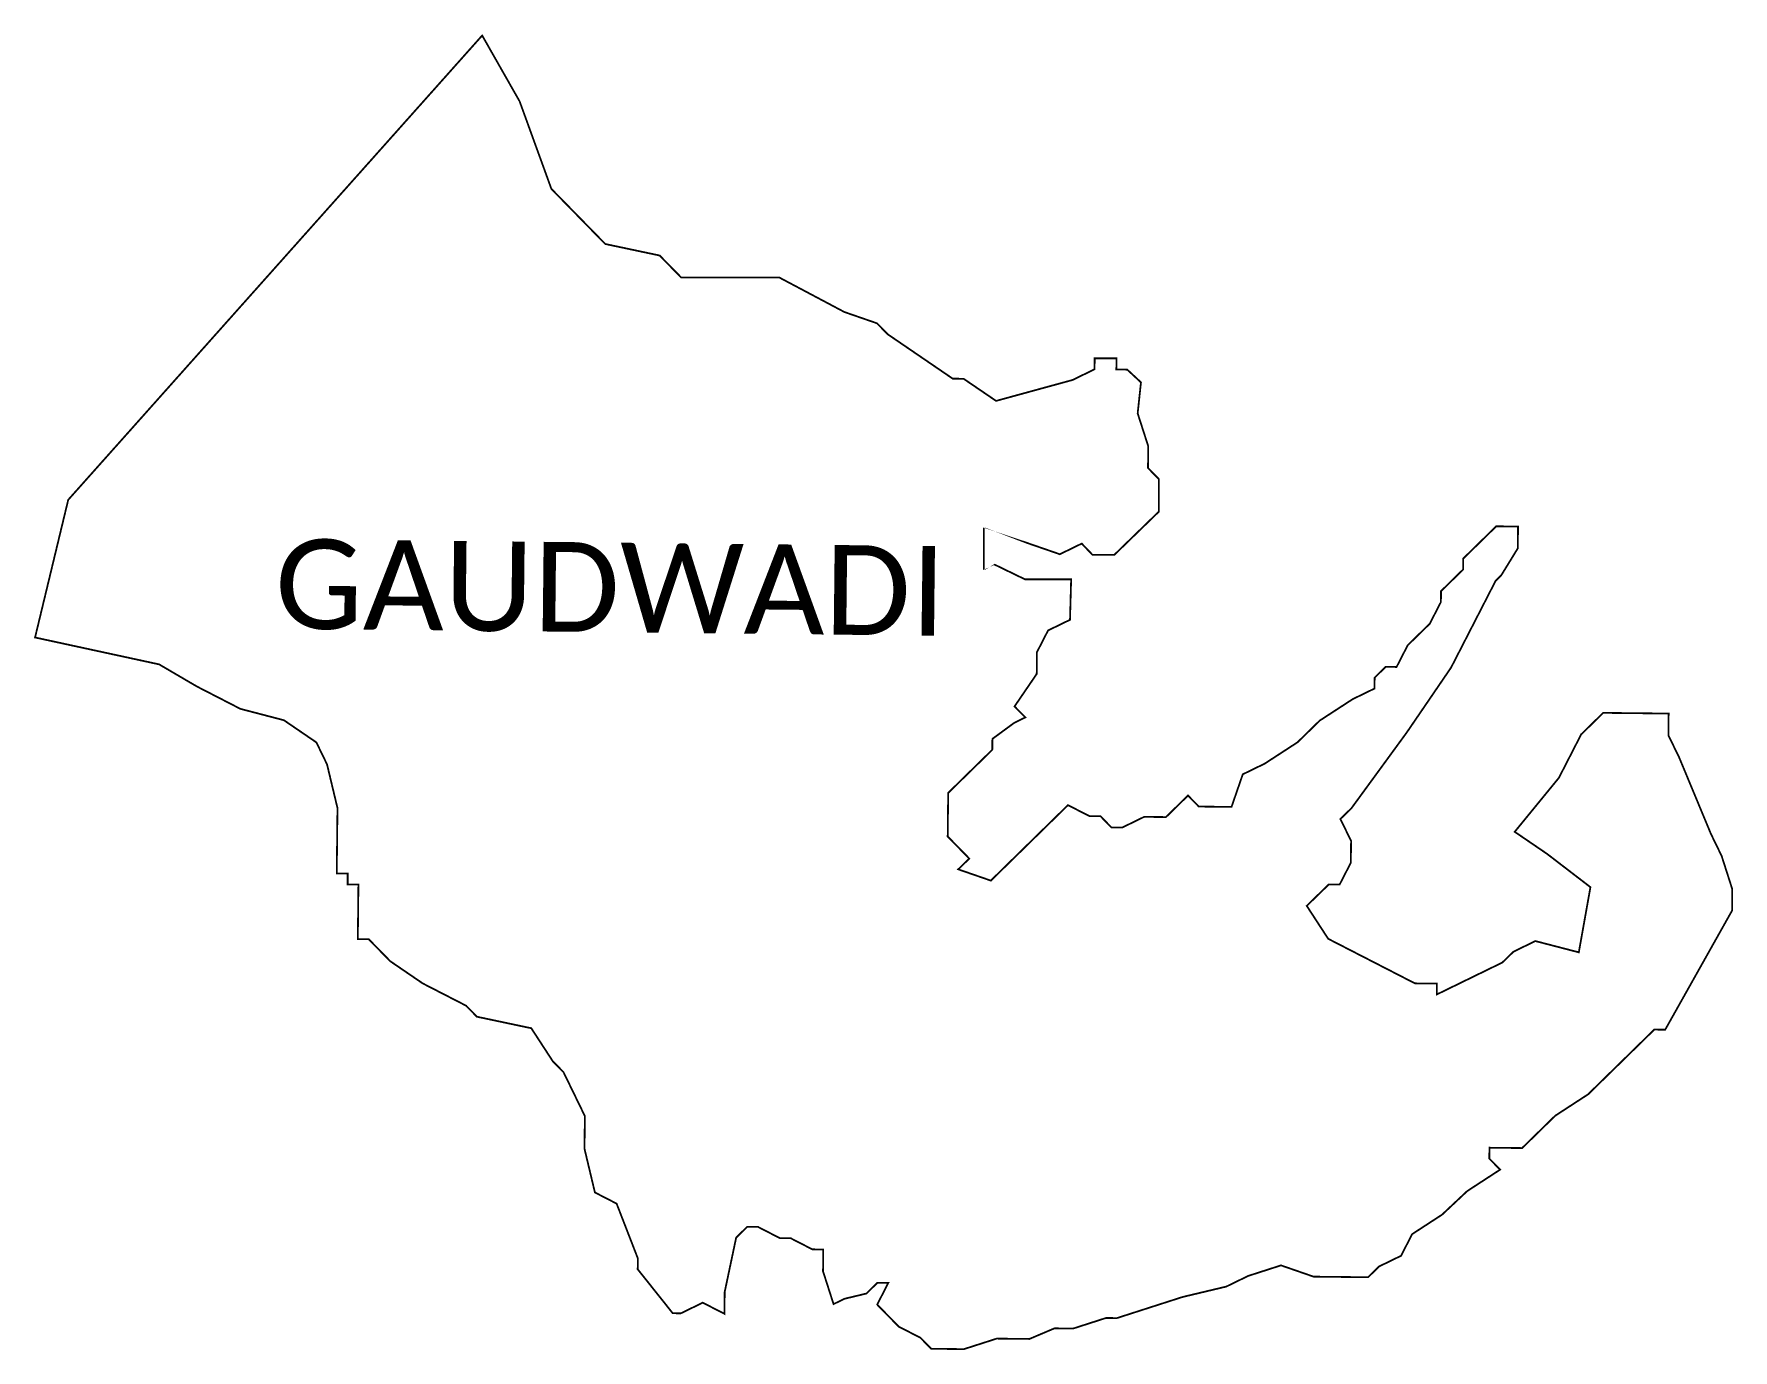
# Model space of a CAD drawing. Header units: metres. Extents: x 331655 to 335181, y 1791143 to 1793466.
# Drawn here: x 333262 to 335181, y 1791359 to 1792845 of the extents above; entities that cross this region are included whole.
import ezdxf

# ---------------------------------------------------------------- set-up
doc = ezdxf.new("R2010")
doc.units = ezdxf.units.M
doc.layers.add('VILLAGE NAME', color=250, linetype='Continuous')

msp = doc.modelspace()

# ---------------------------------------------------------------- texts
at = {"layer": 'VILLAGE NAME', "insert": (333535.1923155303, 1792275.119991584), "char_height": 101.1845467994214, "attachment_point": 1, "rotation": 359.37415311197776}
msp.add_mtext_dynamic_manual_height_columns('{\\fCalibri|b0|i0|c0|p34;GAUDWADI}', width=998.4682909091463, gutter_width=505.9227339971071, heights=[0], dxfattribs=at)

# ---------------------------------------------------------------- linework, layer by layer
at = {"color": 6, "const_width": 2}
msp.add_lwpolyline([(333301.0680345993, 1792319.245568159), (333768.381249568, 1792843.425687087), (333810.6397187653, 1792769.118965745), (333846.5192489002, 1792670.254580716), (333907.3526249173, 1792608.040166756), (333968.7604863506, 1792595.037243186), (333993.1163102683, 1792570.180770156), (334103.8707596514, 1792570.180770156), (334177.3037829712, 1792531.246239024), (334214.0872384917, 1792518.512300726), (334226.2836095254, 1792506.083862573), (334299.5819385714, 1792456.028498218), (334311.8756824529, 1792455.894207221), (334348.5621684019, 1792430.903039917), (334434.9607938672, 1792454.54968414), (334459.7198940538, 1792466.611360898), (334459.8541850514, 1792478.905104777), (334484.4785909642, 1792478.905104777), (334484.3413620503, 1792466.342407719), (334496.6380438482, 1792466.208084628), (334512.1138395984, 1792451.841539099), (334508.3938171869, 1792416.824981814), (334520.3212029494, 1792379.772137753), (334520.052217678, 1792355.147731845), (334532.211670562, 1792342.719696968), (334532.211670562, 1792305.80154718), (334482.0589333508, 1792257.12722078), (334457.434527438, 1792257.12722078), (334445.2381564042, 1792269.824644204), (334420.5163776436, 1792257.79948232), (334383.7325188468, 1792270.496502469), (334334.7526922925, 1792295.65887892), (334334.7526922924, 1792258.740729132), (334346.5453837811, 1792246.275372829), (334381.2140179225, 1792229.460718799), (334433.2970962706, 1792229.460718799), (334432.003165711, 1792183.791973598), (334407.2444688007, 1792171.76721499), (334394.6817396478, 1792147.277100079), (334394.4127543764, 1792122.652694171), (334369.3850721947, 1792086.003529655), (334381.5814432285, 1792073.575091502), (334369.1836356984, 1792067.562913836), (334344.3943081627, 1792049.353961863), (334344.2600171652, 1792037.060217983), (334294.4732347968, 1791988.349376709), (334293.9356675304, 1791939.137483043), (334318.2910881718, 1791914.244091863), (334305.826135143, 1791902.085042258), (334342.6465088133, 1791889.350700683), (334429.7177990951, 1791974.576818752), (334454.2079140104, 1791962.014089601), (334466.5016578919, 1791962.014089601), (334478.6976256494, 1791949.414442301), (334490.9913695309, 1791949.280151303), (334515.7504697175, 1791961.341828061), (334540.3379574806, 1791961.073246066), (334565.212687947, 1791985.410409271), (334577.3903982725, 1791972.963713676), (334614.3454662166, 1791972.560034131), (334627.042486367, 1792009.343892921), (334651.8015865536, 1792021.405569678), (334688.9883183431, 1792045.589781168), (334713.8447913775, 1792069.945605081), (334751.068844593, 1792094.166331444), (334775.7906233536, 1792106.191493328), (334775.9249143511, 1792118.485237207), (334788.3902706562, 1792130.681204963), (334800.6840145377, 1792130.546913965), (334813.2467436906, 1792155.037028876), (334838.1397315985, 1792179.355531363), (334850.7393789012, 1792203.845242997), (334850.8736698987, 1792216.138986877), (334875.7301429331, 1792240.49481079), (334875.864837207, 1792252.825472819), (334913.1862632702, 1792289.340346337), (334937.810669183, 1792289.071361066), (334937.5416839116, 1792264.446955158), (334918.7464782443, 1792233.877315444), (334912.5140017299, 1792227.797790641), (334862.2265702449, 1792129.874652425), (334812.1712058814, 1792056.576323392), (334749.7243215124, 1791971.081220052), (334737.2593684836, 1791958.922170447), (334749.3210452435, 1791934.163070265), (334749.0520599721, 1791909.538664357), (334736.4524126695, 1791885.048952722), (334724.158668788, 1791885.048952722), (334699.2656808801, 1791860.864741232), (334723.486810524, 1791823.677606174), (334821.4095454827, 1791773.353256548), (334846.0339513955, 1791773.084271276), (334846.0339513955, 1791760.790527397), (334920.1392362556, 1791796.902124647), (334932.5672711346, 1791809.061577528), (334957.3263713213, 1791821.123254286), (335006.4035707233, 1791808.389315988), (335019.5407852925, 1791881.956630291), (334970.695653012, 1791919.449668772), (334934.0460852127, 1791944.440432799), (334983.9671585786, 1792005.445017952), (335009.0926168844, 1792054.425247774), (335033.9856047923, 1792078.743750261), (335107.821904381, 1792077.937197723), (335107.5533223859, 1792053.349709964), (335119.6149991459, 1792028.590609782), (335155.5919021285, 1791942.020371909), (335167.617064015, 1791917.298593153), (335179.5071283513, 1791880.209234218), (335179.5071283513, 1791855.621746459), (335103.9234249683, 1791721.049429979), (335091.6296887398, 1791721.183721542), (335016.9868369102, 1791648.153974533), (334979.7997016907, 1791623.932845116), (334942.4413576126, 1791587.418375015), (334905.5232076645, 1791587.821651459), (334905.3885133266, 1791575.490988731), (334917.5848844051, 1791563.062551498), (334880.3977496624, 1791538.841421127), (334852.0299122334, 1791512.226410866), (334818.3176264763, 1791490.301789284), (334805.7179791927, 1791465.812077522), (334780.9962005615, 1791453.786914825), (334768.5308442116, 1791441.590949059), (334706.988288641, 1791442.263210297), (334670.2048330307, 1791454.99714756), (334633.1519889832, 1791443.069763184), (334608.4302103519, 1791431.044599533), (334559.0471076965, 1791419.288825989), (334484.9418227673, 1791395.470973969), (334472.6480791569, 1791395.605264664), (334435.5583167076, 1791383.678282738), (334414.4629769325, 1791383.908718109), (334386.2121322155, 1791371.922105789), (334349.2939825058, 1791372.325382233), (334312.2415416241, 1791360.434914589), (334275.3233916759, 1791360.838190079), (334263.1270208359, 1791373.266629219), (334238.6738240719, 1791385.828954697), (334214.3184034824, 1791410.722345352), (334226.8811326027, 1791435.212459564), (334214.5873887539, 1791435.346751213), (334202.1224358082, 1791423.187702179), (334177.4491417408, 1791417.291154861), (334165.0695917606, 1791411.260315895), (334153.1791241169, 1791448.312757492), (334153.4481093884, 1791472.937162399), (334141.1543653011, 1791473.071454048), (334116.6642506123, 1791485.63418293), (334104.3705070019, 1791485.768473625), (334079.880795002, 1791498.368121147), (334067.5501329899, 1791498.502815247), (334055.1216950417, 1791486.306444168), (334042.1560928822, 1791424.935097694), (334041.8871076107, 1791400.310692787), (334017.3969926834, 1791412.873421669), (333992.6382956505, 1791400.84866333), (333983.5165136257, 1791400.948305106), (333943.9639683042, 1791450.59813632), (333944.098662578, 1791462.928798349), (333920.1461149292, 1791524.703421167), (333895.6564032902, 1791537.303068467), (333883.9002266751, 1791586.649253132), (333884.303502944, 1791623.567402919), (333860.2170675739, 1791673.085200007), (333848.0576146899, 1791685.513234884), (333823.836485046, 1791722.700369943), (333762.4286236127, 1791735.703293513), (333750.2691707287, 1791748.131328389), (333701.2893441744, 1791773.29370484), (333664.6401796514, 1791798.321387018), (333640.3212738835, 1791823.177456771), (333627.9906118522, 1791823.312151045), (333628.6628733925, 1791884.854706741), (333616.5034205085, 1791884.92185224), (333616.5034205085, 1791897.282741618), (333604.209676627, 1791897.417032616), (333605.0166324411, 1791971.29025034), (333593.2235376763, 1792020.636838281), (333581.1987790661, 1792045.395535187), (333544.5496145431, 1792070.423217364), (333495.435093715, 1792083.254931786), (333446.4921853105, 1792108.416904961), (333403.6772864956, 1792133.475016125), (333263.6124252169, 1792163.830989415), (333301.0680345993, 1792319.245568159)], dxfattribs=at)

msp.set_redraw_order([(e.dxf.handle, doc.entitydb.next_handle()) for e in msp.query("TEXT MTEXT ATTDEF DIMENSION ARC_DIMENSION")])  # texts and dimensions are drawn at this point

doc.saveas('drawing.dxf')
